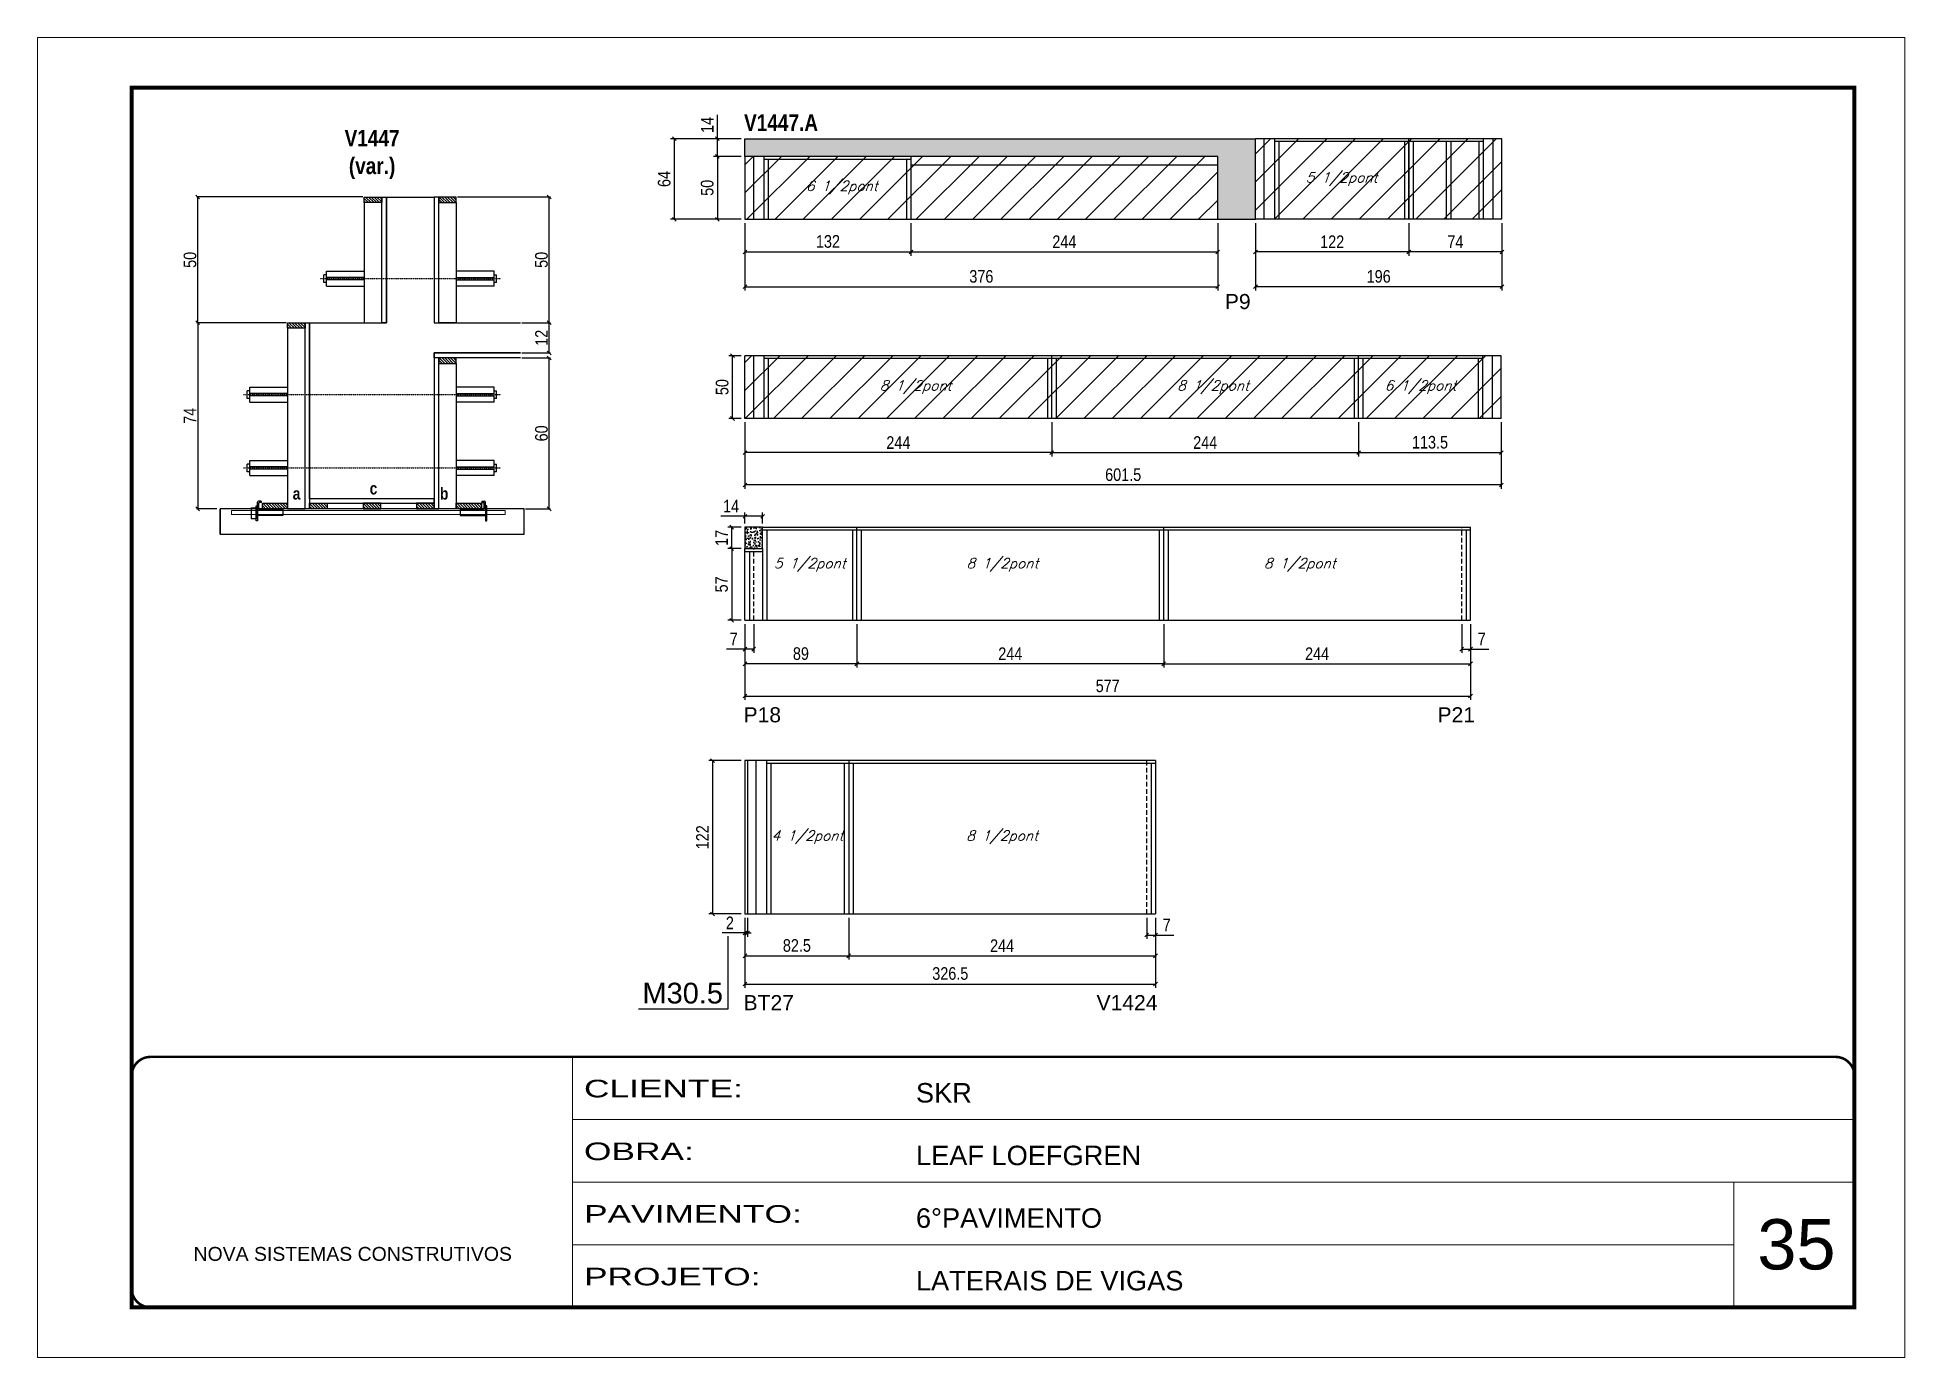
# Model space of a CAD drawing. Extents: x 3309 to 9563, y -2522 to 14608.
# Drawn here: x 6506 to 7991, y 4369 to 5419 of the extents above; entities that cross this region are included whole.
import ezdxf

# ---------------------------------------------------------------- set-up
doc = ezdxf.new("R2010")
doc.units = 0
for name, pattern in [('CONTINUO', [0]), ('DASHED', [0.75, 0.5, -0.25]), ('HIDDEN', [0.375, 0.25, -0.125])]:
    doc.linetypes.add(name, pattern=pattern)
for name, color, linetype in [('5', 5, 'Continuous'), ('barrote', 251, 'Continuous'), ('COTA', 241, 'Continuous'), ('detalhes', 4, 'Continuous'), ('NOMENCLATURA', 7, 'Continuous'), ('Painéis', 200, 'Continuous'), ('presilha', 1, 'Continuous'), ('SARR_2.2x10', 60, 'Continuous'), ('SARR_2.2x7', 40, 'Continuous'), ('SARR_3.5x7', 81, 'Continuous'), ('TENSOR', 3, 'Continuous'), ('texto', 7, 'Continuous')]:
    doc.layers.add(name, color=color, linetype=linetype)
for name, color, linetype, lineweight in [('CARIMBO', 255, 'Continuous', 9), ('CONCRETO', 251, 'Continuous', 25), ('Folhas', 255, 'Continuous', 9), ('Hachura', 251, 'Continuous', 9), ('SARRAFO DE PRESSAO', 251, 'DASHED', 9), ('SCO-___-LAJ', 2, 'Continuous', 0)]:
    doc.layers.add(name, color=color, linetype=linetype, lineweight=lineweight)
doc.styles.add('ARIAL', font='arial.ttf')
doc.styles.add('COTA TECNICA', font='techl___.ttf', dxfattribs={"height": 10})
doc.styles.add('COTA TECNICA 2X', font='techl___.ttf', dxfattribs={"height": 10})
doc.styles.add('Romans', font='romans.shx')
doc.styles.get("Standard").update_dxf_attribs({"font": 'arial.ttf'})
doc.styles.add('TECNICA', font='techb___.ttf', dxfattribs={"height": 10})
doc.styles.add('Tecnologia', font='')
doc.styles.get('Tecnologia').set_extended_font_data('Forgotten Futurist')
doc.dimstyles.new('PAINEL', dxfattribs={"dimtxt": 10, "dimasz": 3, "dimexe": 3, "dimexo": 3, "dimgap": 3, "dimtad": 1, "dimdec": 1, "dimzin": 12, "dimdsep": 46, "dimtxsty": 'COTA TECNICA', "dimblk1": 'OBLIQUE', "dimblk2": 'OBLIQUE', "dimsah": 1, "dimcen": 0.9, "dimclrd": 4, "dimclre": 4, "dimclrt": 240, "dimadec": 1, "dimazin": 3, "dimtfac": 1, "dimtdec": 1, "dimtmove": 0, "dimatfit": 3, "dimfxl": 1, "dimtolj": 1, "dimtzin": 12, "dimarcsym": 0})
doc.dimstyles.new('SECAO', dxfattribs={"dimscale": 0.333333, "dimtxt": 5, "dimasz": 9, "dimexe": 3, "dimexo": 3, "dimgap": 3, "dimtad": 1, "dimdec": 1, "dimlfac": 0.5, "dimzin": 12, "dimdsep": 46, "dimtxsty": 'COTA TECNICA 2X', "dimblk1": 'OBLIQUE', "dimblk2": 'OBLIQUE', "dimsah": 1, "dimcen": 0.9, "dimclrd": 4, "dimclre": 4, "dimclrt": 240, "dimadec": 1, "dimazin": 3, "dimtfac": 1, "dimtdec": 1, "dimtmove": 0, "dimatfit": 3, "dimfxl": 1, "dimtolj": 1, "dimtzin": 12, "dimarcsym": 0})
pattern_1 = [(135, (39958.4726, -118467.8852), (-1.122532015, -1.122532015), [])]
pattern_2 = [(135, (39953.8726, -118224.2852), (-1.122532015, -1.122532015), [])]

msp = doc.modelspace()

# ---------------------------------------------------------------- texts
at = {"layer": '5', "linetype": 'Continuous'}
for s, rotation, p in [('P9', 0.00004, (7450.75, 5203.15)), ('P18', 359.99996, (7067.99, 4874.52)), ('P21', 359.99996, (7619.86, 4874.52)), ('BT27', 359.99996, (7067.99, 4645.6, 0)), ('V1424', 359.99996, (7348.72, 4645.6, 0))]:
    msp.add_text(s, height=12, rotation=rotation, dxfattribs=at).set_placement(p)
at = {"layer": 'CARIMBO', "style": 'ARIAL'}
msp.add_text('35', height=40, dxfattribs=at).set_placement((7874.23, 4439.4))
at = {"layer": 'detalhes', "style": 'TECNICA'}
for s, p in [('a', (6709.46, 5051.65)), ('c', (6770.64, 5055.76)), ('b', (6826.53, 5051.65))]:
    msp.add_text(s, height=9.6, dxfattribs=at).set_placement(p)
at = {"layer": 'NOMENCLATURA', "style": 'TECNICA'}
msp.add_text('V1447.A', height=13.2, dxfattribs=at).set_placement((7068.39, 5344.79))
at = {"layer": 'NOMENCLATURA', "linetype": 'Continuous'}
msp.add_text('M30.5', height=16.5, dxfattribs=at).set_placement((6987.59, 4650.91))
at = {"layer": 'NOMENCLATURA', "insert": (6772.59, 5345.68), "char_height": 13.2, "attachment_point": 2, "style": 'TECNICA'}
msp.add_mtext_dynamic_manual_height_columns('V1447\\P(var.)', width=300.2766, gutter_width=1, heights=[0], dxfattribs=at)
at = {"layer": 'texto', "color": 2, "char_height": 8, "attachment_point": 5, "style": 'Romans'}
for s, insert in [('{\\Q19;\\C256;6 1/2pont}', (7146.11, 5299.76)), ('{\\Q19;\\C256;5 1/2pont}', (7543.61, 5306.55)), ('{\\Q19;\\C256;8 1/2pont}', (7204.86, 5141.09)), ('{\\Q19;\\C256;8 1/2pont}', (7441.36, 5141.09)), ('{\\Q19;\\C256;6 1/2pont}', (7606.36, 5141.09)), ('{\\Q19;\\C256;5 1/2pont}', (7120.61, 4999.7)), ('{\\Q19;\\C256;8 1/2pont}', (7273.86, 4999.7)), ('{\\Q19;\\C256;8 1/2pont}', (7510.36, 4999.7)), ('{\\Q19;\\C256;4 1/2pont}', (7118.86, 4783.1, 0)), ('{\\Q19;\\C256;8 1/2pont}', (7273.61, 4783.1, 0))]:
    msp.add_mtext(s, dxfattribs=dict(at, insert=insert))

# ---------------------------------------------------------------- blocks, each defined once
blk = doc.blocks.new('9999999999')
at = {"color": 30, "linetype": 'CONTINUO'}
for p, q in [((98564.6, 34230.2), (98564.6, 34429.4)), ((98564.6, 34379.6), (99584, 34379.6)), ((98564.6, 34329.8), (99488, 34329.8)), ((99584, 34329.8), (99488, 34329.8)), ((99488, 34329.8), (99488, 34230.2)), ((98564.6, 34280), (99488, 34280))]:
    blk.add_line(p, q, dxfattribs=at)
at = {"color": 30, "linetype": 'CONTINUO', "const_width": 2}
blk.add_lwpolyline([(99584, 34230.2), (99584, 34414.4, 0.414214), (99569, 34429.4), (98229, 34429.4, 0.414214), (98214, 34414.4), (98214, 34245.2, 0.414214), (98229, 34230.2), (99584, 34230.2)], format="xyb", dxfattribs=at)
at = {"layer": 'Folhas'}
blk.add_lwpolyline([(98139, 34190.2), (99624, 34190.2), (99624, 35240.2), (98139, 35240.2)], close=True, dxfattribs=at)
at = {"layer": 'Folhas', "color": 30, "const_width": 3}
blk.add_lwpolyline([(98214, 34230.2), (99584, 34230.2), (99584, 35200.2), (98214, 35200.2)], close=True, dxfattribs=at)
at = {"color": 7, "linetype": 'Continuous', "ltscale": 5, "style": 'ARIAL'}
for s, height, p in [('SKR', 15.48, (98837.7, 34393.1)), ('LEAF LOEFGREN', 15.483, (98837.7, 34343.3)), ('6°PAVIMENTO', 15.483, (98837.7, 34293.5)), ('NOVA SISTEMAS CONSTRUTIVOS', 11.059, (98263.2, 34267.2)), ('LATERAIS DE VIGAS', 15.483, (98837.7, 34243.7))]:
    blk.add_text(s, height=height, dxfattribs=at).set_placement(p)
at = {"layer": 'Folhas', "color": 7, "style": 'Tecnologia', "width": 1.5}
for s, p in [('CLIENTE:', (98573.7, 34397.2)), ('OBRA:', (98573.7, 34347.3)), ('PAVIMENTO:', (98573.7, 34297.5)), ('PROJETO:', (98573.7, 34247.7))]:
    blk.add_text(s, height=14, dxfattribs=at).set_placement(p)
blk = doc.blocks.new('PRESILHA METÁLICA 1')
at = {"layer": 'presilha'}
for p, q in [((0, 13), (6, 13)), ((0, 13), (0, 0)), ((6, 0), (0, 0)), ((6, 15.5), (7.5, 15.5)), ((6, -2.5), (6, 15.5)), ((6, 13), (6, 0)), ((7.5, 10.6), (7.5, 19.9)), ((7.5, 15.5), (7.5, -2.5)), ((37.5, 4.1), (7.5, 4.1)), ((12, 21), (8.6, 21)), ((9, 11.6), (9, 18.9)), ((12, 19.5), (9.6, 19.5)), ((37.5, 11), (9.6, 11)), ((12, 21), (12, 19.5)), ((37.5, 11), (37.5, 4.1)), ((7.5, -2.5), (6, -2.5))]:
    blk.add_line(p, q, dxfattribs=at)
for centre, radius, start, end in [((8.6, 19.9), 1.14, 90, 180), ((9.6, 18.9), 0.57, 90, 180), ((9.6, 11.6), 0.57, 180, 270)]:
    blk.add_arc(centre, radius, start, end, dxfattribs=at)
blk = doc.blocks.new('_Oblique')
at = {"color": 0, "linetype": 'ByBlock', "lineweight": -2}
blk.add_line((-0.5, -0.5), (0.5, 0.5), dxfattribs=at)
blk = doc.blocks.new('*D2701')
at = {"layer": 'COTA', "color": 4, "lineweight": -2, "transparency": 16777216}
for p, q in [((6704.3, 5192.3), (6632.9, 5192.3)), ((6633.9, 5192.3), (6633.9, 5044.3)), ((6649.1, 5044.3), (6632.9, 5044.3))]:
    blk.add_line(p, q, dxfattribs=at)
at = {"layer": 'Defpoints', "color": 0, "transparency": 16777216}
for p in [(6705.3, 5192.3), (6633.9, 5044.3), (6650.1, 5044.3)]:
    blk.add_point(p, dxfattribs=at)
at = {"layer": 'COTA', "color": 4, "lineweight": -2, "transparency": 16777216, "xscale": 3, "yscale": 3, "zscale": 3}
for p, rotation in [((6633.9, 5192.3), 90), ((6633.9, 5044.3), 270)]:
    blk.add_blockref('_Oblique', p, dxfattribs=dict(at, rotation=rotation))
at = {"layer": 'COTA', "color": 240, "transparency": 16777216, "insert": (6627.8, 5118.3), "char_height": 10, "attachment_point": 5, "rotation": 90, "style": 'COTA TECNICA 2X'}
blk.add_mtext('\\A1;74', dxfattribs=at)
blk = doc.blocks.new('*D2702')
at = {"layer": 'COTA', "color": 4, "lineweight": -2, "transparency": 16777216}
for p, q in [((6765.3, 5292.3), (6632.9, 5292.3)), ((6633.9, 5192.3), (6633.9, 5292.3)), ((6704.3, 5192.3), (6632.9, 5192.3))]:
    blk.add_line(p, q, dxfattribs=at)
at = {"layer": 'Defpoints', "color": 0, "transparency": 16777216}
for p in [(6633.9, 5292.3), (6766.3, 5292.3), (6705.3, 5192.3)]:
    blk.add_point(p, dxfattribs=at)
at = {"layer": 'COTA', "color": 4, "lineweight": -2, "transparency": 16777216, "xscale": 3, "yscale": 3, "zscale": 3}
for p, rotation in [((6633.9, 5292.3), 90), ((6633.9, 5192.3), 270)]:
    blk.add_blockref('_Oblique', p, dxfattribs=dict(at, rotation=rotation))
at = {"layer": 'COTA', "color": 240, "transparency": 16777216, "insert": (6627.8, 5242.3), "char_height": 10, "attachment_point": 5, "rotation": 90, "style": 'COTA TECNICA 2X'}
blk.add_mtext('\\A1;50', dxfattribs=at)
blk = doc.blocks.new('PRESILHA METÁLICA 2')
at = {"layer": 'presilha'}
for p, q in [((-5.2, 23.5), (-5.2, 22)), ((-5.2, 23.5), (-1.9, 23.5)), ((-0.8, 14.6), (-0.8, 22.4)), ((-30.8, 13.5), (-30.8, 6.6)), ((-30.8, 13.5), (-2.8, 13.5)), ((-30.8, 6.6), (-0.8, 6.6)), ((-5.2, 22), (-2.8, 22)), ((-2.2, 14.1), (-2.2, 21.4)), ((0.8, 18), (-0.8, 18)), ((-0.8, 18), (-0.8, 0)), ((-0.8, 0), (0.8, 0)), ((0.8, 0), (0.8, 18))]:
    blk.add_line(p, q, dxfattribs=at)
for centre, radius, start, end in [((-1.9, 22.4), 1.14, 0, 90), ((-2.8, 21.4), 0.57, 0, 90), ((-2.8, 14.1), 0.57, 270, 0)]:
    blk.add_arc(centre, radius, start, end, dxfattribs=at)
blk = doc.blocks.new('*D2703')
at = {"layer": 'COTA', "color": 4, "lineweight": -2, "transparency": 16777216}
for p, q in [((6891.6, 5164.3), (6914.4, 5164.3)), ((6913.4, 5044.3), (6913.4, 5164.3)), ((6894.5, 5044.3), (6914.4, 5044.3))]:
    blk.add_line(p, q, dxfattribs=at)
at = {"layer": 'Defpoints', "color": 0, "transparency": 16777216}
for p in [(6890.6, 5164.3), (6913.4, 5164.3), (6893.5, 5044.3)]:
    blk.add_point(p, dxfattribs=at)
at = {"layer": 'COTA', "color": 4, "lineweight": -2, "transparency": 16777216, "xscale": 3, "yscale": 3, "zscale": 3}
for p, rotation in [((6913.4, 5164.3), 90), ((6913.4, 5044.3), 270)]:
    blk.add_blockref('_Oblique', p, dxfattribs=dict(at, rotation=rotation))
at = {"layer": 'COTA', "color": 240, "transparency": 16777216, "insert": (6907.3, 5104.3), "char_height": 10, "attachment_point": 5, "rotation": 90, "style": 'COTA TECNICA 2X'}
blk.add_mtext('\\A1;60', dxfattribs=at)
blk = doc.blocks.new('*D2704')
at = {"layer": 'COTA', "color": 4, "lineweight": -2, "transparency": 16777216}
for p, q in [((6891.6, 5192.3), (6914.4, 5192.3)), ((6913.4, 5168.3), (6913.4, 5192.3)), ((6891.6, 5168.3), (6914.4, 5168.3))]:
    blk.add_line(p, q, dxfattribs=at)
at = {"layer": 'Defpoints', "color": 0, "transparency": 16777216}
for p in [(6890.6, 5192.3), (6913.4, 5192.3), (6890.6, 5168.3)]:
    blk.add_point(p, dxfattribs=at)
at = {"layer": 'COTA', "color": 4, "lineweight": -2, "transparency": 16777216, "xscale": 3, "yscale": 3, "zscale": 3}
for p, rotation in [((6913.4, 5192.3), 90), ((6913.4, 5168.3), 270)]:
    blk.add_blockref('_Oblique', p, dxfattribs=dict(at, rotation=rotation))
at = {"layer": 'COTA', "color": 240, "transparency": 16777216, "insert": (6907.3, 5180.3), "char_height": 10, "attachment_point": 5, "rotation": 90, "style": 'COTA TECNICA 2X'}
blk.add_mtext('\\A1;12', dxfattribs=at)
blk = doc.blocks.new('*D2705')
at = {"layer": 'COTA', "color": 4, "lineweight": -2, "transparency": 16777216}
for p, q in [((6840.5, 5292.3), (6914.4, 5292.3)), ((6913.4, 5192.3), (6913.4, 5292.3)), ((6891.6, 5192.3), (6914.4, 5192.3))]:
    blk.add_line(p, q, dxfattribs=at)
at = {"layer": 'Defpoints', "color": 0, "transparency": 16777216}
for p in [(6839.5, 5292.3), (6913.4, 5292.3), (6890.6, 5192.3)]:
    blk.add_point(p, dxfattribs=at)
at = {"layer": 'COTA', "color": 4, "lineweight": -2, "transparency": 16777216, "xscale": 3, "yscale": 3, "zscale": 3}
for p, rotation in [((6913.4, 5292.3), 90), ((6913.4, 5192.3), 270)]:
    blk.add_blockref('_Oblique', p, dxfattribs=dict(at, rotation=rotation))
at = {"layer": 'COTA', "color": 240, "transparency": 16777216, "insert": (6907.3, 5242.3), "char_height": 10, "attachment_point": 5, "rotation": 90, "style": 'COTA TECNICA 2X'}
blk.add_mtext('\\A1;50', dxfattribs=at)
blk = doc.blocks.new('*D2707')
at = {"layer": 'COTA', "color": 4, "lineweight": -2, "transparency": 16777216}
for p, q in [((7069.1, 5271.6), (7069.1, 5217.9)), ((7445.1, 5271.6), (7445.1, 5217.9)), ((7069.1, 5220.9), (7445.1, 5220.9))]:
    blk.add_line(p, q, dxfattribs=at)
at = {"layer": 'Defpoints', "color": 0, "transparency": 16777216}
for p in [(7069.1, 5274.6), (7445.1, 5274.6), (7445.1, 5220.9)]:
    blk.add_point(p, dxfattribs=at)
at = {"layer": 'COTA', "color": 4, "lineweight": -2, "transparency": 16777216, "xscale": 3, "yscale": 3, "zscale": 3, "rotation": 180}
blk.add_blockref('_Oblique', (7069.1, 5220.9), dxfattribs=at)
at = {"layer": 'COTA', "color": 4, "lineweight": -2, "transparency": 16777216, "xscale": 3, "yscale": 3, "zscale": 3}
blk.add_blockref('_Oblique', (7445.1, 5220.9), dxfattribs=at)
at = {"layer": 'COTA', "color": 240, "transparency": 16777216, "insert": (7257.1, 5229.1), "char_height": 10, "attachment_point": 5, "style": 'COTA TECNICA'}
blk.add_mtext('\\A1;376', dxfattribs=at)
blk = doc.blocks.new('*D2708')
at = {"layer": 'COTA', "color": 4, "lineweight": -2, "transparency": 16777216}
for p, q in [((7069.1, 5271.6), (7069.1, 5245.6)), ((7201.1, 5271.6), (7201.1, 5245.6)), ((7069.1, 5248.6), (7201.1, 5248.6))]:
    blk.add_line(p, q, dxfattribs=at)
at = {"layer": 'Defpoints', "color": 0, "transparency": 16777216}
for p in [(7069.1, 5274.6), (7201.1, 5274.6), (7201.1, 5248.6)]:
    blk.add_point(p, dxfattribs=at)
at = {"layer": 'COTA', "color": 4, "lineweight": -2, "transparency": 16777216, "xscale": 3, "yscale": 3, "zscale": 3, "rotation": 180}
blk.add_blockref('_Oblique', (7069.1, 5248.6), dxfattribs=at)
at = {"layer": 'COTA', "color": 4, "lineweight": -2, "transparency": 16777216, "xscale": 3, "yscale": 3, "zscale": 3}
blk.add_blockref('_Oblique', (7201.1, 5248.6), dxfattribs=at)
at = {"layer": 'COTA', "color": 240, "transparency": 16777216, "insert": (7135.1, 5256.9), "char_height": 10, "attachment_point": 5, "style": 'COTA TECNICA'}
blk.add_mtext('\\A1;132', dxfattribs=at)
blk = doc.blocks.new('*D2706')
at = {"layer": 'COTA', "color": 4, "lineweight": -2, "transparency": 16777216}
for p, q in [((7201.1, 5271.6), (7201.1, 5245.6)), ((7445.1, 5271.6), (7445.1, 5245.6)), ((7201.1, 5248.6), (7445.1, 5248.6))]:
    blk.add_line(p, q, dxfattribs=at)
at = {"layer": 'Defpoints', "color": 0, "transparency": 16777216}
for p in [(7201.1, 5274.6), (7445.1, 5274.6), (7445.1, 5248.6)]:
    blk.add_point(p, dxfattribs=at)
at = {"layer": 'COTA', "color": 4, "lineweight": -2, "transparency": 16777216, "xscale": 3, "yscale": 3, "zscale": 3, "rotation": 180}
blk.add_blockref('_Oblique', (7201.1, 5248.6), dxfattribs=at)
at = {"layer": 'COTA', "color": 4, "lineweight": -2, "transparency": 16777216, "xscale": 3, "yscale": 3, "zscale": 3}
blk.add_blockref('_Oblique', (7445.1, 5248.6), dxfattribs=at)
at = {"layer": 'COTA', "color": 240, "transparency": 16777216, "insert": (7323.1, 5256.7), "char_height": 10, "attachment_point": 5, "style": 'COTA TECNICA'}
blk.add_mtext('\\A1;244', dxfattribs=at)
blk = doc.blocks.new('*D2712')
at = {"layer": 'COTA', "color": 4, "lineweight": -2, "transparency": 16777216}
for p, q in [((7066.1, 5324.6), (7044.2, 5324.6)), ((7047.2, 5324.6), (7047.2, 5274.6)), ((7066.1, 5274.6), (7044.2, 5274.6))]:
    blk.add_line(p, q, dxfattribs=at)
at = {"layer": 'Defpoints', "color": 0, "transparency": 16777216}
for p in [(7069.1, 5324.6), (7047.2, 5274.6), (7069.1, 5274.6)]:
    blk.add_point(p, dxfattribs=at)
at = {"layer": 'COTA', "color": 4, "lineweight": -2, "transparency": 16777216, "xscale": 3, "yscale": 3, "zscale": 3}
for p, rotation in [((7047.2, 5324.6), 90), ((7047.2, 5274.6), 270)]:
    blk.add_blockref('_Oblique', p, dxfattribs=dict(at, rotation=rotation))
at = {"layer": 'COTA', "color": 240, "transparency": 16777216, "insert": (7039.1, 5299.6), "char_height": 10, "attachment_point": 5, "rotation": 90, "style": 'COTA TECNICA'}
blk.add_mtext('\\A1;50', dxfattribs=at)
blk = doc.blocks.new('*D2713')
at = {"layer": 'COTA', "color": 4, "lineweight": -2, "transparency": 16777216}
for p, q in [((7047.2, 5338.6), (7047.2, 5357.7)), ((7066.1, 5338.6), (7044.2, 5338.6)), ((7047.2, 5324.6), (7047.2, 5338.6)), ((7066.1, 5324.6), (7044.2, 5324.6))]:
    blk.add_line(p, q, dxfattribs=at)
at = {"layer": 'Defpoints', "color": 0, "transparency": 16777216}
for p in [(7047.2, 5338.6), (7069.1, 5338.6), (7069.1, 5324.6)]:
    blk.add_point(p, dxfattribs=at)
at = {"layer": 'COTA', "color": 4, "lineweight": -2, "transparency": 16777216, "xscale": 3, "yscale": 3, "zscale": 3}
for p, rotation in [((7047.2, 5338.6), 90), ((7047.2, 5324.6), 270)]:
    blk.add_blockref('_Oblique', p, dxfattribs=dict(at, rotation=rotation))
at = {"layer": 'COTA', "color": 240, "transparency": 16777216, "insert": (7039.1, 5349.6), "char_height": 10, "attachment_point": 5, "rotation": 90, "style": 'COTA TECNICA'}
blk.add_mtext('\\A1;14', dxfattribs=at)
blk = doc.blocks.new('*D2714')
at = {"layer": 'COTA', "color": 4, "lineweight": -2, "transparency": 16777216}
for p, q in [((7066.1, 5338.6), (7010, 5338.6)), ((7013, 5274.6), (7013, 5338.6)), ((7066.1, 5274.6), (7010, 5274.6))]:
    blk.add_line(p, q, dxfattribs=at)
at = {"layer": 'Defpoints', "color": 0, "transparency": 16777216}
for p in [(7013, 5338.6), (7069.1, 5338.6), (7069.1, 5274.6)]:
    blk.add_point(p, dxfattribs=at)
at = {"layer": 'COTA', "color": 4, "lineweight": -2, "transparency": 16777216, "xscale": 3, "yscale": 3, "zscale": 3}
for p, rotation in [((7013, 5338.6), 90), ((7013, 5274.6), 270)]:
    blk.add_blockref('_Oblique', p, dxfattribs=dict(at, rotation=rotation))
at = {"layer": 'COTA', "color": 240, "transparency": 16777216, "insert": (7004.9, 5306.6), "char_height": 10, "attachment_point": 5, "rotation": 90, "style": 'COTA TECNICA'}
blk.add_mtext('\\A1;64', dxfattribs=at)
blk = doc.blocks.new('*D2715')
at = {"layer": 'COTA', "color": 4, "linetype": 'ByBlock', "lineweight": -2, "transparency": 16777216}
for p, q in [((7597.1, 5271.6), (7597.1, 5245.6)), ((7671.1, 5271.6), (7671.1, 5245.6)), ((7671.1, 5248.6), (7597.1, 5248.6))]:
    blk.add_line(p, q, dxfattribs=at)
at = {"layer": 'Defpoints', "color": 0, "linetype": 'ByBlock', "transparency": 16777216}
for p in [(7597.1, 5274.6), (7671.1, 5274.6), (7597.1, 5248.6)]:
    blk.add_point(p, dxfattribs=at)
at = {"layer": 'COTA', "color": 4, "linetype": 'ByBlock', "lineweight": -2, "transparency": 16777216, "xscale": 3, "yscale": 3, "zscale": 3, "rotation": 180}
blk.add_blockref('_Oblique', (7597.1, 5248.6), dxfattribs=at)
at = {"layer": 'COTA', "color": 4, "linetype": 'ByBlock', "lineweight": -2, "transparency": 16777216, "xscale": 3, "yscale": 3, "zscale": 3}
blk.add_blockref('_Oblique', (7671.1, 5248.6), dxfattribs=at)
at = {"layer": 'COTA', "color": 240, "linetype": 'ByBlock', "transparency": 16777216, "insert": (7634.1, 5256.7), "char_height": 10, "attachment_point": 5, "style": 'COTA TECNICA'}
blk.add_mtext('\\A1;74', dxfattribs=at)
blk = doc.blocks.new('*D2716')
at = {"layer": 'COTA', "color": 4, "linetype": 'ByBlock', "lineweight": -2, "transparency": 16777216}
for p, q in [((7475.1, 5271.6), (7475.1, 5245.6)), ((7597.1, 5271.6), (7597.1, 5245.6)), ((7597.1, 5248.6), (7475.1, 5248.6))]:
    blk.add_line(p, q, dxfattribs=at)
at = {"layer": 'Defpoints', "color": 0, "linetype": 'ByBlock', "transparency": 16777216}
for p in [(7475.1, 5274.6), (7597.1, 5274.6), (7475.1, 5248.6)]:
    blk.add_point(p, dxfattribs=at)
at = {"layer": 'COTA', "color": 4, "linetype": 'ByBlock', "lineweight": -2, "transparency": 16777216, "xscale": 3, "yscale": 3, "zscale": 3, "rotation": 180}
blk.add_blockref('_Oblique', (7475.1, 5248.6), dxfattribs=at)
at = {"layer": 'COTA', "color": 4, "linetype": 'ByBlock', "lineweight": -2, "transparency": 16777216, "xscale": 3, "yscale": 3, "zscale": 3}
blk.add_blockref('_Oblique', (7597.1, 5248.6), dxfattribs=at)
at = {"layer": 'COTA', "color": 240, "linetype": 'ByBlock', "transparency": 16777216, "insert": (7536.1, 5256.7), "char_height": 10, "attachment_point": 5, "style": 'COTA TECNICA'}
blk.add_mtext('\\A1;122', dxfattribs=at)
blk = doc.blocks.new('*D2717')
at = {"layer": 'COTA', "color": 4, "linetype": 'ByBlock', "lineweight": -2, "transparency": 16777216}
for p, q in [((7475.1, 5271.6), (7475.1, 5217.9)), ((7671.1, 5271.6), (7671.1, 5217.9)), ((7671.1, 5220.9), (7475.1, 5220.9))]:
    blk.add_line(p, q, dxfattribs=at)
at = {"layer": 'Defpoints', "color": 0, "linetype": 'ByBlock', "transparency": 16777216}
for p in [(7475.1, 5274.6), (7671.1, 5274.6), (7475.1, 5220.9)]:
    blk.add_point(p, dxfattribs=at)
at = {"layer": 'COTA', "color": 4, "linetype": 'ByBlock', "lineweight": -2, "transparency": 16777216, "xscale": 3, "yscale": 3, "zscale": 3, "rotation": 180}
blk.add_blockref('_Oblique', (7475.1, 5220.9), dxfattribs=at)
at = {"layer": 'COTA', "color": 4, "linetype": 'ByBlock', "lineweight": -2, "transparency": 16777216, "xscale": 3, "yscale": 3, "zscale": 3}
blk.add_blockref('_Oblique', (7671.1, 5220.9), dxfattribs=at)
at = {"layer": 'COTA', "color": 240, "linetype": 'ByBlock', "transparency": 16777216, "insert": (7573.1, 5229.1), "char_height": 10, "attachment_point": 5, "style": 'COTA TECNICA'}
blk.add_mtext('\\A1;196', dxfattribs=at)
blk = doc.blocks.new('*D2718')
at = {"layer": 'COTA', "color": 4, "linetype": 'ByBlock', "lineweight": -2, "transparency": 16777216}
for p, q in [((7402.1, 4952.7), (7402.1, 4918)), ((7646.1, 4952.7), (7646.1, 4918)), ((7402.1, 4921), (7646.1, 4921))]:
    blk.add_line(p, q, dxfattribs=at)
at = {"layer": 'Defpoints', "color": 0, "linetype": 'ByBlock', "transparency": 16777216}
for p in [(7402.1, 4955.7), (7646.1, 4955.7), (7646.1, 4921)]:
    blk.add_point(p, dxfattribs=at)
at = {"layer": 'COTA', "color": 4, "linetype": 'ByBlock', "lineweight": -2, "transparency": 16777216, "xscale": 3, "yscale": 3, "zscale": 3, "rotation": 180}
blk.add_blockref('_Oblique', (7402.1, 4921), dxfattribs=at)
at = {"layer": 'COTA', "color": 4, "linetype": 'ByBlock', "lineweight": -2, "transparency": 16777216, "xscale": 3, "yscale": 3, "zscale": 3}
blk.add_blockref('_Oblique', (7646.1, 4921), dxfattribs=at)
at = {"layer": 'COTA', "color": 240, "linetype": 'ByBlock', "transparency": 16777216, "insert": (7524.1, 4929.1), "char_height": 10, "attachment_point": 5, "style": 'COTA TECNICA'}
blk.add_mtext('\\A1;244', dxfattribs=at)
blk = doc.blocks.new('*D2719')
at = {"layer": 'COTA', "color": 4, "lineweight": -2, "transparency": 16777216}
for p, q in [((7158.1, 4952.7), (7158.1, 4918)), ((7402.1, 4952.7), (7402.1, 4918)), ((7402.1, 4921), (7158.1, 4921))]:
    blk.add_line(p, q, dxfattribs=at)
at = {"layer": 'Defpoints', "color": 0, "transparency": 16777216}
for p in [(7158.1, 4955.7, 0), (7402.1, 4955.7, 0), (7158.1, 4921)]:
    blk.add_point(p, dxfattribs=at)
at = {"layer": 'COTA', "color": 4, "lineweight": -2, "transparency": 16777216, "xscale": 3, "yscale": 3, "zscale": 3, "rotation": 180}
blk.add_blockref('_Oblique', (7158.1, 4921), dxfattribs=at)
at = {"layer": 'COTA', "color": 4, "lineweight": -2, "transparency": 16777216, "xscale": 3, "yscale": 3, "zscale": 3}
blk.add_blockref('_Oblique', (7402.1, 4921), dxfattribs=at)
at = {"layer": 'COTA', "color": 240, "transparency": 16777216, "insert": (7280.1, 4929.1), "char_height": 10, "attachment_point": 5, "style": 'COTA TECNICA'}
blk.add_mtext('\\A1;244', dxfattribs=at)
blk = doc.blocks.new('*D2720')
at = {"layer": 'COTA', "color": 4, "lineweight": -2, "transparency": 16777216}
for p, q in [((7069.1, 4952.7), (7069.1, 4918)), ((7158.1, 4952.7), (7158.1, 4918)), ((7158.1, 4921), (7069.1, 4921))]:
    blk.add_line(p, q, dxfattribs=at)
at = {"layer": 'Defpoints', "color": 0, "transparency": 16777216}
for p in [(7069.1, 4955.7, 0), (7158.1, 4955.7, 0), (7069.1, 4921)]:
    blk.add_point(p, dxfattribs=at)
at = {"layer": 'COTA', "color": 4, "lineweight": -2, "transparency": 16777216, "xscale": 3, "yscale": 3, "zscale": 3, "rotation": 180}
blk.add_blockref('_Oblique', (7069.1, 4921), dxfattribs=at)
at = {"layer": 'COTA', "color": 4, "lineweight": -2, "transparency": 16777216, "xscale": 3, "yscale": 3, "zscale": 3}
blk.add_blockref('_Oblique', (7158.1, 4921), dxfattribs=at)
at = {"layer": 'COTA', "color": 240, "transparency": 16777216, "insert": (7113.6, 4929.1), "char_height": 10, "attachment_point": 5, "style": 'COTA TECNICA'}
blk.add_mtext('\\A1;89', dxfattribs=at)
blk = doc.blocks.new('*D2721')
at = {"layer": 'COTA', "color": 4, "lineweight": -2, "transparency": 16777216}
for p, q in [((7069.1, 4952.7), (7069.1, 4892.4)), ((7646.1, 4952.7), (7646.1, 4892.4)), ((7069.1, 4895.4), (7646.1, 4895.4))]:
    blk.add_line(p, q, dxfattribs=at)
at = {"layer": 'Defpoints', "color": 0, "transparency": 16777216}
for p in [(7069.1, 4955.7, 0), (7646.1, 4955.7, 0), (7646.1, 4895.4)]:
    blk.add_point(p, dxfattribs=at)
at = {"layer": 'COTA', "color": 4, "lineweight": -2, "transparency": 16777216, "xscale": 3, "yscale": 3, "zscale": 3, "rotation": 180}
blk.add_blockref('_Oblique', (7069.1, 4895.4), dxfattribs=at)
at = {"layer": 'COTA', "color": 4, "lineweight": -2, "transparency": 16777216, "xscale": 3, "yscale": 3, "zscale": 3}
blk.add_blockref('_Oblique', (7646.1, 4895.4), dxfattribs=at)
at = {"layer": 'COTA', "color": 240, "transparency": 16777216, "insert": (7357.6, 4903.5), "char_height": 10, "attachment_point": 5, "style": 'COTA TECNICA'}
blk.add_mtext('\\A1;577', dxfattribs=at)
blk = doc.blocks.new('*D2723')
at = {"layer": 'COTA', "color": 4, "lineweight": -2, "transparency": 16777216}
for p, q in [((7066.1, 5012.7), (7055.6, 5012.7)), ((7058.6, 5012.7), (7058.6, 4955.7)), ((7066.1, 4955.7), (7055.6, 4955.7))]:
    blk.add_line(p, q, dxfattribs=at)
at = {"layer": 'Defpoints', "color": 0, "transparency": 16777216}
for p in [(7069.1, 5012.7), (7058.6, 4955.7), (7069.1, 4955.7)]:
    blk.add_point(p, dxfattribs=at)
at = {"layer": 'COTA', "color": 4, "lineweight": -2, "transparency": 16777216, "xscale": 3, "yscale": 3, "zscale": 3}
for p, rotation in [((7058.6, 5012.7), 90), ((7058.6, 4955.7), 270)]:
    blk.add_blockref('_Oblique', p, dxfattribs=dict(at, rotation=rotation))
at = {"layer": 'COTA', "color": 240, "transparency": 16777216, "insert": (7050.5, 4984.2), "char_height": 10, "attachment_point": 5, "rotation": 90, "style": 'COTA TECNICA'}
blk.add_mtext('\\A1;57', dxfattribs=at)
blk = doc.blocks.new('*D2724')
at = {"layer": 'COTA', "color": 4, "lineweight": -2, "transparency": 16777216}
for p, q in [((7066.1, 5029.7), (7055.6, 5029.7)), ((7058.6, 5012.7), (7058.6, 5029.7)), ((7066.1, 5012.7), (7055.6, 5012.7))]:
    blk.add_line(p, q, dxfattribs=at)
at = {"layer": 'Defpoints', "color": 0, "transparency": 16777216}
for p in [(7058.6, 5029.7), (7069.1, 5029.7), (7069.1, 5012.7)]:
    blk.add_point(p, dxfattribs=at)
at = {"layer": 'COTA', "color": 4, "lineweight": -2, "transparency": 16777216, "xscale": 3, "yscale": 3, "zscale": 3}
for p, rotation in [((7058.6, 5029.7), 90), ((7058.6, 5012.7), 270)]:
    blk.add_blockref('_Oblique', p, dxfattribs=dict(at, rotation=rotation))
at = {"layer": 'COTA', "color": 240, "transparency": 16777216, "insert": (7050.5, 5021.2), "char_height": 10, "attachment_point": 5, "rotation": 90, "style": 'COTA TECNICA'}
blk.add_mtext('\\A1;17', dxfattribs=at)
blk = doc.blocks.new('*D2725')
at = {"layer": 'COTA', "color": 4, "lineweight": -2, "transparency": 16777216}
for p, q in [((7069.1, 5038.4), (7050, 5038.4)), ((7069.1, 5032.7), (7069.1, 5041.4)), ((7083.1, 5038.4), (7069.1, 5038.4)), ((7083.1, 5032.7), (7083.1, 5041.4))]:
    blk.add_line(p, q, dxfattribs=at)
at = {"layer": 'Defpoints', "color": 0, "transparency": 16777216}
for p in [(7069.1, 5038.4), (7069.1, 5029.7), (7083.1, 5029.7)]:
    blk.add_point(p, dxfattribs=at)
at = {"layer": 'COTA', "color": 4, "lineweight": -2, "transparency": 16777216, "xscale": 3, "yscale": 3, "zscale": 3, "rotation": 180}
blk.add_blockref('_Oblique', (7069.1, 5038.4), dxfattribs=at)
at = {"layer": 'COTA', "color": 4, "lineweight": -2, "transparency": 16777216, "xscale": 3, "yscale": 3, "zscale": 3}
blk.add_blockref('_Oblique', (7083.1, 5038.4), dxfattribs=at)
at = {"layer": 'COTA', "color": 240, "transparency": 16777216, "insert": (7058.1, 5046.5), "char_height": 10, "attachment_point": 5, "style": 'COTA TECNICA'}
blk.add_mtext('\\A1;14', dxfattribs=at)
blk = doc.blocks.new('*D2726')
at = {"layer": 'COTA', "color": 4, "lineweight": -2, "transparency": 16777216}
for p, q in [((7069.1, 4952.7), (7069.1, 4929.7)), ((7076.1, 4952.7), (7076.1, 4929.7)), ((7069.1, 4932.7), (7054.4, 4932.7)), ((7076.1, 4932.7), (7069.1, 4932.7))]:
    blk.add_line(p, q, dxfattribs=at)
at = {"layer": 'Defpoints', "color": 0, "transparency": 16777216}
for p in [(7069.1, 4955.7), (7076.1, 4955.7), (7069.1, 4932.7)]:
    blk.add_point(p, dxfattribs=at)
at = {"layer": 'COTA', "color": 4, "lineweight": -2, "transparency": 16777216, "xscale": 3, "yscale": 3, "zscale": 3, "rotation": 180}
blk.add_blockref('_Oblique', (7069.1, 4932.7), dxfattribs=at)
at = {"layer": 'COTA', "color": 4, "lineweight": -2, "transparency": 16777216, "xscale": 3, "yscale": 3, "zscale": 3}
blk.add_blockref('_Oblique', (7076.1, 4932.7), dxfattribs=at)
at = {"layer": 'COTA', "color": 240, "transparency": 16777216, "insert": (7060.2, 4940.8), "char_height": 10, "attachment_point": 5, "style": 'COTA TECNICA'}
blk.add_mtext('\\A1;7', dxfattribs=at)
blk = doc.blocks.new('*D2727')
at = {"layer": 'COTA', "color": 4, "linetype": 'ByBlock', "lineweight": -2, "transparency": 16777216}
for p, q in [((7069.1, 5113.1), (7069.1, 5086)), ((7313.1, 5113.1), (7313.1, 5086)), ((7313.1, 5089), (7069.1, 5089))]:
    blk.add_line(p, q, dxfattribs=at)
at = {"layer": 'Defpoints', "color": 0, "linetype": 'ByBlock', "transparency": 16777216}
for p in [(7069.1, 5116.1), (7313.1, 5116.1), (7069.1, 5089)]:
    blk.add_point(p, dxfattribs=at)
at = {"layer": 'COTA', "color": 4, "linetype": 'ByBlock', "lineweight": -2, "transparency": 16777216, "xscale": 3, "yscale": 3, "zscale": 3, "rotation": 180}
blk.add_blockref('_Oblique', (7069.1, 5089), dxfattribs=at)
at = {"layer": 'COTA', "color": 4, "linetype": 'ByBlock', "lineweight": -2, "transparency": 16777216, "xscale": 3, "yscale": 3, "zscale": 3}
blk.add_blockref('_Oblique', (7313.1, 5089), dxfattribs=at)
at = {"layer": 'COTA', "color": 240, "linetype": 'ByBlock', "transparency": 16777216, "insert": (7191.1, 5097), "char_height": 10, "attachment_point": 5, "style": 'COTA TECNICA'}
blk.add_mtext('\\A1;244', dxfattribs=at)
blk = doc.blocks.new('*D2728')
at = {"layer": 'COTA', "color": 4, "lineweight": -2, "transparency": 16777216}
for p, q in [((7313.1, 5113.1), (7313.1, 5086)), ((7557.1, 5113.1), (7557.1, 5086)), ((7313.1, 5089), (7557.1, 5089))]:
    blk.add_line(p, q, dxfattribs=at)
at = {"layer": 'Defpoints', "color": 0, "transparency": 16777216}
for p in [(7313.1, 5116.1, 0), (7557.1, 5116.1, 0), (7557.1, 5089)]:
    blk.add_point(p, dxfattribs=at)
at = {"layer": 'COTA', "color": 4, "lineweight": -2, "transparency": 16777216, "xscale": 3, "yscale": 3, "zscale": 3, "rotation": 180}
blk.add_blockref('_Oblique', (7313.1, 5089), dxfattribs=at)
at = {"layer": 'COTA', "color": 4, "lineweight": -2, "transparency": 16777216, "xscale": 3, "yscale": 3, "zscale": 3}
blk.add_blockref('_Oblique', (7557.1, 5089), dxfattribs=at)
at = {"layer": 'COTA', "color": 240, "transparency": 16777216, "insert": (7435.1, 5097), "char_height": 10, "attachment_point": 5, "style": 'COTA TECNICA'}
blk.add_mtext('\\A1;244', dxfattribs=at)
blk = doc.blocks.new('*D2729')
at = {"layer": 'COTA', "color": 4, "lineweight": -2, "transparency": 16777216}
for p, q in [((7557.1, 5113.1), (7557.1, 5086)), ((7670.6, 5113.1), (7670.6, 5086)), ((7557.1, 5089), (7670.6, 5089))]:
    blk.add_line(p, q, dxfattribs=at)
at = {"layer": 'Defpoints', "color": 0, "transparency": 16777216}
for p in [(7557.1, 5116.1, 0), (7670.6, 5116.1, 0), (7670.6, 5089)]:
    blk.add_point(p, dxfattribs=at)
at = {"layer": 'COTA', "color": 4, "lineweight": -2, "transparency": 16777216, "xscale": 3, "yscale": 3, "zscale": 3, "rotation": 180}
blk.add_blockref('_Oblique', (7557.1, 5089), dxfattribs=at)
at = {"layer": 'COTA', "color": 4, "lineweight": -2, "transparency": 16777216, "xscale": 3, "yscale": 3, "zscale": 3}
blk.add_blockref('_Oblique', (7670.6, 5089), dxfattribs=at)
at = {"layer": 'COTA', "color": 240, "transparency": 16777216, "insert": (7613.9, 5097.2), "char_height": 10, "attachment_point": 5, "style": 'COTA TECNICA'}
blk.add_mtext('\\A1;113.5', dxfattribs=at)
blk = doc.blocks.new('*D2730')
at = {"layer": 'COTA', "color": 4, "lineweight": -2, "transparency": 16777216}
for p, q in [((7069.1, 5113.1), (7069.1, 5060.3)), ((7670.6, 5113.1), (7670.6, 5060.3)), ((7670.6, 5063.3), (7069.1, 5063.3))]:
    blk.add_line(p, q, dxfattribs=at)
at = {"layer": 'Defpoints', "color": 0, "transparency": 16777216}
for p in [(7069.1, 5116.1, 0), (7670.6, 5116.1, 0), (7069.1, 5063.3)]:
    blk.add_point(p, dxfattribs=at)
at = {"layer": 'COTA', "color": 4, "lineweight": -2, "transparency": 16777216, "xscale": 3, "yscale": 3, "zscale": 3, "rotation": 180}
blk.add_blockref('_Oblique', (7069.1, 5063.3), dxfattribs=at)
at = {"layer": 'COTA', "color": 4, "lineweight": -2, "transparency": 16777216, "xscale": 3, "yscale": 3, "zscale": 3}
blk.add_blockref('_Oblique', (7670.6, 5063.3), dxfattribs=at)
at = {"layer": 'COTA', "color": 240, "transparency": 16777216, "insert": (7369.9, 5071.4), "char_height": 10, "attachment_point": 5, "style": 'COTA TECNICA'}
blk.add_mtext('\\A1;601.5', dxfattribs=at)
blk = doc.blocks.new('*D2731')
at = {"layer": 'COTA', "color": 4, "lineweight": -2, "transparency": 16777216}
for p, q in [((7066.1, 5166.1), (7056.2, 5166.1)), ((7059.2, 5116.1), (7059.2, 5166.1)), ((7066.1, 5116.1), (7056.2, 5116.1))]:
    blk.add_line(p, q, dxfattribs=at)
at = {"layer": 'Defpoints', "color": 0, "transparency": 16777216}
for p in [(7059.2, 5166.1), (7069.1, 5166.1), (7069.1, 5116.1)]:
    blk.add_point(p, dxfattribs=at)
at = {"layer": 'COTA', "color": 4, "lineweight": -2, "transparency": 16777216, "xscale": 3, "yscale": 3, "zscale": 3}
for p, rotation in [((7059.2, 5166.1), 90), ((7059.2, 5116.1), 270)]:
    blk.add_blockref('_Oblique', p, dxfattribs=dict(at, rotation=rotation))
at = {"layer": 'COTA', "color": 240, "transparency": 16777216, "insert": (7051, 5141.1), "char_height": 10, "attachment_point": 5, "rotation": 90, "style": 'COTA TECNICA'}
blk.add_mtext('\\A1;50', dxfattribs=at)
blk = doc.blocks.new('*D2734')
at = {"layer": 'COTA', "color": 4, "lineweight": -2, "transparency": 16777216}
for p, q in [((7388.6, 4719.1), (7388.6, 4702.3)), ((7395.6, 4719.1), (7395.6, 4702.3)), ((7388.6, 4705.3), (7395.6, 4705.3)), ((7395.6, 4705.3), (7410.3, 4705.3))]:
    blk.add_line(p, q, dxfattribs=at)
at = {"layer": 'Defpoints', "color": 0, "transparency": 16777216}
for p in [(7388.6, 4722.1), (7395.6, 4722.1), (7395.6, 4705.3)]:
    blk.add_point(p, dxfattribs=at)
at = {"layer": 'COTA', "color": 4, "lineweight": -2, "transparency": 16777216, "xscale": 3, "yscale": 3, "zscale": 3, "rotation": 180}
blk.add_blockref('_Oblique', (7388.6, 4705.3), dxfattribs=at)
at = {"layer": 'COTA', "color": 4, "lineweight": -2, "transparency": 16777216, "xscale": 3, "yscale": 3, "zscale": 3}
blk.add_blockref('_Oblique', (7395.6, 4705.3), dxfattribs=at)
at = {"layer": 'COTA', "color": 240, "transparency": 16777216, "insert": (7404.5, 4713.4), "char_height": 10, "attachment_point": 5, "style": 'COTA TECNICA'}
blk.add_mtext('\\A1;7', dxfattribs=at)
blk = doc.blocks.new('*D2735')
at = {"layer": 'COTA', "color": 4, "lineweight": -2, "transparency": 16777216}
for p, q in [((7069.1, 4719.1), (7069.1, 4663.4)), ((7395.6, 4719.1), (7395.6, 4663.4)), ((7069.1, 4666.4), (7395.6, 4666.4))]:
    blk.add_line(p, q, dxfattribs=at)
at = {"layer": 'Defpoints', "color": 0, "transparency": 16777216}
for p in [(7069.1, 4722.1, 0), (7395.6, 4722.1, 0), (7395.6, 4666.4)]:
    blk.add_point(p, dxfattribs=at)
at = {"layer": 'COTA', "color": 4, "lineweight": -2, "transparency": 16777216, "xscale": 3, "yscale": 3, "zscale": 3, "rotation": 180}
blk.add_blockref('_Oblique', (7069.1, 4666.4), dxfattribs=at)
at = {"layer": 'COTA', "color": 4, "lineweight": -2, "transparency": 16777216, "xscale": 3, "yscale": 3, "zscale": 3}
blk.add_blockref('_Oblique', (7395.6, 4666.4), dxfattribs=at)
at = {"layer": 'COTA', "color": 240, "transparency": 16777216, "insert": (7232.4, 4674.7), "char_height": 10, "attachment_point": 5, "style": 'COTA TECNICA'}
blk.add_mtext('\\A1;326.5', dxfattribs=at)
blk = doc.blocks.new('*D2736')
at = {"layer": 'COTA', "color": 4, "lineweight": -2, "transparency": 16777216}
for p, q in [((7069.1, 4719.1), (7069.1, 4685.8)), ((7151.6, 4719.1), (7151.6, 4685.8)), ((7069.1, 4688.8), (7151.6, 4688.8))]:
    blk.add_line(p, q, dxfattribs=at)
at = {"layer": 'Defpoints', "color": 0, "transparency": 16777216}
for p in [(7069.1, 4722.1, 0), (7151.6, 4722.1, 0), (7151.6, 4688.8)]:
    blk.add_point(p, dxfattribs=at)
at = {"layer": 'COTA', "color": 4, "lineweight": -2, "transparency": 16777216, "xscale": 3, "yscale": 3, "zscale": 3, "rotation": 180}
blk.add_blockref('_Oblique', (7069.1, 4688.8), dxfattribs=at)
at = {"layer": 'COTA', "color": 4, "lineweight": -2, "transparency": 16777216, "xscale": 3, "yscale": 3, "zscale": 3}
blk.add_blockref('_Oblique', (7151.6, 4688.8), dxfattribs=at)
at = {"layer": 'COTA', "color": 240, "transparency": 16777216, "insert": (7110.4, 4697), "char_height": 10, "attachment_point": 5, "style": 'COTA TECNICA'}
blk.add_mtext('\\A1;82.5', dxfattribs=at)
blk = doc.blocks.new('*D2737')
at = {"layer": 'COTA', "color": 4, "lineweight": -2, "transparency": 16777216}
for p, q in [((7151.6, 4719.1), (7151.6, 4685.8)), ((7395.6, 4719.1), (7395.6, 4685.8)), ((7151.6, 4688.8), (7395.6, 4688.8))]:
    blk.add_line(p, q, dxfattribs=at)
at = {"layer": 'Defpoints', "color": 0, "transparency": 16777216}
for p in [(7151.6, 4722.1, 0), (7395.6, 4722.1, 0), (7395.6, 4688.8)]:
    blk.add_point(p, dxfattribs=at)
at = {"layer": 'COTA', "color": 4, "lineweight": -2, "transparency": 16777216, "xscale": 3, "yscale": 3, "zscale": 3, "rotation": 180}
blk.add_blockref('_Oblique', (7151.6, 4688.8), dxfattribs=at)
at = {"layer": 'COTA', "color": 4, "lineweight": -2, "transparency": 16777216, "xscale": 3, "yscale": 3, "zscale": 3}
blk.add_blockref('_Oblique', (7395.6, 4688.8), dxfattribs=at)
at = {"layer": 'COTA', "color": 240, "transparency": 16777216, "insert": (7273.6, 4696.9), "char_height": 10, "attachment_point": 5, "style": 'COTA TECNICA'}
blk.add_mtext('\\A1;244', dxfattribs=at)
blk = doc.blocks.new('*D2738')
at = {"layer": 'COTA', "color": 4, "lineweight": -2, "transparency": 16777216}
for p, q in [((7069.1, 4719.1), (7069.1, 4704)), ((7071.1, 4719.1), (7071.1, 4704)), ((7069.1, 4707), (7051, 4707)), ((7071.1, 4707), (7069.1, 4707)), ((7071.1, 4707), (7074.1, 4707))]:
    blk.add_line(p, q, dxfattribs=at)
at = {"layer": 'Defpoints', "color": 0, "transparency": 16777216}
for p in [(7069.1, 4722.1, 0), (7071.1, 4722.1, 0), (7069.1, 4707)]:
    blk.add_point(p, dxfattribs=at)
at = {"layer": 'COTA', "color": 4, "lineweight": -2, "transparency": 16777216, "xscale": 3, "yscale": 3, "zscale": 3}
blk.add_blockref('_Oblique', (7069.1, 4707), dxfattribs=at)
at = {"layer": 'COTA', "color": 4, "lineweight": -2, "transparency": 16777216, "xscale": 3, "yscale": 3, "zscale": 3, "rotation": 180}
blk.add_blockref('_Oblique', (7071.1, 4707), dxfattribs=at)
at = {"layer": 'COTA', "color": 240, "transparency": 16777216, "insert": (7057.1, 4715), "char_height": 10, "attachment_point": 5, "style": 'COTA TECNICA'}
blk.add_mtext('\\A1;2', dxfattribs=at)
blk = doc.blocks.new('*D2848')
at = {"layer": 'COTA', "color": 4, "lineweight": -2, "transparency": 16777216}
for p, q in [((7066.1, 4844.1), (7040.3, 4844.1)), ((7043.3, 4844.1), (7043.3, 4722.1)), ((7066.1, 4722.1), (7040.3, 4722.1))]:
    blk.add_line(p, q, dxfattribs=at)
at = {"layer": 'Defpoints', "color": 0, "transparency": 16777216}
for p in [(7069.1, 4844.1, 0), (7043.3, 4722.1), (7069.1, 4722.1, 0)]:
    blk.add_point(p, dxfattribs=at)
at = {"layer": 'COTA', "color": 4, "lineweight": -2, "transparency": 16777216, "xscale": 3, "yscale": 3, "zscale": 3}
for p, rotation in [((7043.3, 4844.1), 90), ((7043.3, 4722.1), 270)]:
    blk.add_blockref('_Oblique', p, dxfattribs=dict(at, rotation=rotation))
at = {"layer": 'COTA', "color": 240, "transparency": 16777216, "insert": (7035.3, 4783.1), "char_height": 10, "attachment_point": 5, "rotation": 90, "style": 'COTA TECNICA'}
blk.add_mtext('\\A1;122', dxfattribs=at)
blk = doc.blocks.new('*D3016')
at = {"layer": 'COTA', "color": 4, "lineweight": -2, "transparency": 16777216}
for p, q in [((7639.1, 4952.7), (7639.1, 4929.7)), ((7646.1, 4952.7), (7646.1, 4929.7)), ((7639.1, 4932.7), (7646.1, 4932.7)), ((7646.1, 4932.7), (7660.8, 4932.7))]:
    blk.add_line(p, q, dxfattribs=at)
at = {"layer": 'Defpoints', "color": 0, "transparency": 16777216}
for p in [(7639.1, 4955.7), (7646.1, 4955.7), (7646.1, 4932.7)]:
    blk.add_point(p, dxfattribs=at)
at = {"layer": 'COTA', "color": 4, "lineweight": -2, "transparency": 16777216, "xscale": 3, "yscale": 3, "zscale": 3, "rotation": 180}
blk.add_blockref('_Oblique', (7639.1, 4932.7), dxfattribs=at)
at = {"layer": 'COTA', "color": 4, "lineweight": -2, "transparency": 16777216, "xscale": 3, "yscale": 3, "zscale": 3}
blk.add_blockref('_Oblique', (7646.1, 4932.7), dxfattribs=at)
at = {"layer": 'COTA', "color": 240, "transparency": 16777216, "insert": (7655, 4940.8), "char_height": 10, "attachment_point": 5, "style": 'COTA TECNICA'}
blk.add_mtext('\\A1;7', dxfattribs=at)

# ---------------------------------------------------------------- dimensions: what is measured, and where the dimension line sits
at = {"layer": 'COTA'}
for base, p1, p2, angle, dimstyle, picture, middle in [((7047.17, 5338.55), (7069.11, 5324.55), (7069.11, 5338.55), 90, 'PAINEL', '*D2713', (7039.1, 5349.61)), ((7013.04, 5338.55), (7069.11, 5274.55), (7069.11, 5338.55), 90, 'PAINEL', '*D2714', (7004.93, 5306.55)), ((7047.17, 5274.55), (7069.11, 5324.55), (7069.11, 5274.55), 90, 'PAINEL', '*D2712', (7039.06, 5299.55)), ((6633.89, 5292.28), (6705.33, 5192.28), (6766.33, 5292.28), 90, 'SECAO', '*D2702', (6627.78, 5242.28)), ((6913.36, 5292.28), (6890.63, 5192.28), (6839.53, 5292.28), 90, 'SECAO', '*D2705', (6907.25, 5242.28)), ((7445.11, 5220.93), (7069.11, 5274.55), (7445.11, 5274.55), 180, 'PAINEL', '*D2707', (7257.11, 5229.15)), ((6633.89, 5044.28, 0), (6705.33, 5192.28), (6650.12, 5044.28, 0), 90, 'SECAO', '*D2701', (6627.81, 5118.28, 0)), ((6913.36, 5192.28), (6890.63, 5168.28), (6890.63, 5192.28), 90, 'SECAO', '*D2704', (6907.3, 5180.28)), ((6913.36, 5164.28), (6893.46, 5044.28), (6890.63, 5164.28), 90, 'SECAO', '*D2703', (6907.26, 5104.28)), ((7059.16, 5166.09), (7069.11, 5116.09), (7069.11, 5166.09), 90, 'PAINEL', '*D2731', (7051.05, 5141.09)), ((7058.57, 5029.7), (7069.11, 5012.7), (7069.11, 5029.7), 90, 'PAINEL', '*D2724', (7050.5, 5021.2)), ((7058.57, 4955.7), (7069.11, 5012.7), (7069.11, 4955.7), 90, 'PAINEL', '*D2723', (7050.46, 4984.2)), ((7069.11, 4921.02, 0), (7158.11, 4955.7), (7069.11, 4955.7), 180, 'PAINEL', '*D2720', (7113.61, 4929.12, 0)), ((7646.11, 4895.36, 0), (7069.11, 4955.7), (7646.11, 4955.7), 180, 'PAINEL', '*D2721', (7357.61, 4903.47, 0)), ((7158.11, 4921.02, 0), (7402.11, 4955.7), (7158.11, 4955.7), 180, 'PAINEL', '*D2719', (7280.11, 4929.09, 0)), ((7043.34, 4722.1), (7069.11, 4844.1, 0), (7069.11, 4722.1, 0), 90, 'PAINEL', '*D2848', (7035.28, 4783.1)), ((7395.61, 4666.44), (7069.11, 4722.1, 0), (7395.61, 4722.1, 0), 180, 'PAINEL', '*D2735', (7232.36, 4674.66)), ((7395.61, 4705.33, 0), (7388.61, 4722.1, 0), (7395.61, 4722.1, 0), 180, 'PAINEL', '*D2734', (7404.48, 4713.4, 0))]:
    dim = msp.add_linear_dim(base=base, p1=p1, p2=p2, angle=angle, dimstyle=dimstyle, dxfattribs=at)
    dim.commit()
    dim.dimension.update_dxf_attribs({"geometry": picture, "text_midpoint": middle})
for base, p1, p2, picture, middle in [((7201.11, 5248.64), (7069.11, 5274.55), (7201.11, 5274.55), '*D2708', (7135.11, 5256.86)), ((7069.11, 5063.31, 0), (7670.61, 5116.09), (7069.11, 5116.09), '*D2730', (7369.86, 5071.42, 0)), ((7557.11, 5088.96, 0), (7313.11, 5116.09), (7557.11, 5116.09), '*D2728', (7435.11, 5097.04, 0)), ((7670.61, 5088.96, 0), (7557.11, 5116.09), (7670.61, 5116.09), '*D2729', (7613.86, 5097.18, 0)), ((7069.11, 5038.39), (7083.11, 5029.7), (7069.11, 5029.7), '*D2725', (7058.05, 5046.46)), ((7069.11, 4932.71), (7076.11, 4955.7), (7069.11, 4955.7), '*D2726', (7060.25, 4940.78)), ((7646.11, 4932.71), (7639.11, 4955.7), (7646.11, 4955.7), '*D3016', (7654.98, 4940.78)), ((7069.11, 4706.95), (7071.11, 4722.1, 0), (7069.11, 4722.1, 0), '*D2738', (7057.06, 4714.95)), ((7151.61, 4688.83), (7069.11, 4722.1, 0), (7151.61, 4722.1, 0), '*D2736', (7110.36, 4696.96))]:
    dim = msp.add_linear_dim(base=base, p1=p1, p2=p2, dimstyle='PAINEL', dxfattribs=at)
    dim.commit()
    dim.dimension.update_dxf_attribs({"geometry": picture, "text_midpoint": middle})
for base, p1, p2, picture, middle in [((7445.11, 5248.64), (7201.11, 5274.55), (7445.11, 5274.55), '*D2706', (7323.11, 5256.71)), ((7395.61, 4688.83), (7151.61, 4722.1, 0), (7395.61, 4722.1, 0), '*D2737', (7273.61, 4696.9))]:
    dim = msp.add_linear_dim(base=base, p1=p1, p2=p2, dimstyle='PAINEL', override={"dimtmove": 1}, dxfattribs=at)
    dim.commit()
    dim.dimension.update_dxf_attribs({"geometry": picture, "text_midpoint": middle})
at = {"layer": 'COTA', "linetype": 'ByBlock'}
for base, p1, p2, picture, middle in [((7475.11, 5248.64), (7597.11, 5274.55), (7475.11, 5274.55), '*D2716', (7536.11, 5256.7)), ((7069.11, 5088.96), (7313.11, 5116.09), (7069.11, 5116.09), '*D2727', (7191.11, 5097.04))]:
    dim = msp.add_linear_dim(base=base, p1=p1, p2=p2, angle=180, dimstyle='PAINEL', override={"dimtmove": 1}, dxfattribs=at)
    dim.commit()
    dim.dimension.update_dxf_attribs({"geometry": picture, "text_midpoint": middle})
for base, p2, picture, middle in [((7475.11, 5220.93), (7475.11, 5274.55), '*D2717', (7573.11, 5229.06)), ((7597.11, 5248.64), (7597.11, 5274.55), '*D2715', (7634.11, 5256.71))]:
    dim = msp.add_linear_dim(base=base, p1=(7671.11, 5274.55), p2=p2, angle=180, dimstyle='PAINEL', dxfattribs=at)
    dim.commit()
    dim.dimension.update_dxf_attribs({"geometry": picture, "text_midpoint": middle})
dim = msp.add_linear_dim(base=(7646.11, 4921.02), p1=(7402.11, 4955.7), p2=(7646.11, 4955.7), dimstyle='PAINEL', override={"dimtmove": 1}, dxfattribs=at)
dim.commit()
dim.dimension.update_dxf_attribs({"geometry": '*D2718', "text_midpoint": (7524.11, 4929.09)})

# ---------------------------------------------------------------- hatches: boundary and pattern name
at = {"layer": 'COTA'}
h = msp.add_hatch(dxfattribs=at)
h.set_pattern_fill('AR-CONC', color=256, scale=0.03)
h.paths.add_polyline_path([(7475.11, 5338.55), (7069.11, 5338.55), (7069.11, 5324.55), (7445.11, 5324.55), (7445.11, 5274.55), (7475.11, 5274.55)])
h = msp.add_hatch(dxfattribs=at)
h.set_pattern_fill('AR-CONC', color=256, scale=0.03)
h.set_pattern_definition([(50, (0, 39.8106), (5.46554, -0.4781726), [0.5715, -6.2865]), (355, (0, 39.8106), (-1.0573026, 5.7317054), [0.4572, -5.0292175]), (100.451445, (0.4555, 39.7707), (4.4082374, 5.2535326), [0.4857003, -5.3427073]), (46.1842, (0, 41.3346), (8.132371, -1.26127), [0.85725, -9.42975]), (96.63556, (0.678, 41.2295), (7.122124, 7.422784), [0.728551, -8.014068]), (351.18415, (0, 41.335), (7.122124, 7.422784), [0.685799, -7.543792]), (21, (0.762, 40.9536), (4.5484317, -3.067956), [0.5715, -6.2865]), (326, (0.762, 40.9536), (1.854061, 5.525639), [0.4572, -5.0292]), (71.451445, (1.141, 40.698), (6.4024926, 2.457683), [0.4857003, -5.342698]), (37.5, (0, 39.8106), (0.0926581, 2.53665117), [0, -4.96824, 0, -5.1054, 0, -5.04825]), (7.5, (0, 39.8106), (2.0045899, 3.00541724), [0, -2.91084, 0, -4.85394, 0, -1.92405]), (327.5, (-1.6993, 39.8106), (4.06771786, -0.1718623), [0, -1.905, 0, -5.9436, 0, -7.8867]), (317.5, (-2.4613, 39.8106), (4.4438754, 0.7627947), [0, -2.4765, 0, -3.94716, 0, -5.6007])])
h.paths.add_polyline_path([(7083.11, 5029.7), (7069.11, 5029.7), (7069.11, 5012.7), (7083.11, 5012.7)])
at = {"layer": 'Hachura', "linetype": 'ByBlock'}
h = msp.add_hatch(dxfattribs=at)
h.set_pattern_fill('ANSI31', color=256, scale=5)
h.set_pattern_definition([(45, (3649.543, -1148.039), (-11.22532, 11.22532), [])])
h.paths.add_polyline_path([(7597.11, 5274.55), (7597.11, 5338.55), (7475.11, 5338.55), (7475.11, 5274.55)])
h.paths.add_polyline_path([(7597.11, 5274.55), (7671.11, 5274.55), (7671.11, 5338.55), (7597.11, 5338.55)])
h = msp.add_hatch(dxfattribs=at)
h.set_pattern_fill('ANSI31', color=256, scale=5)
h.paths.add_polyline_path([(7201.11, 5274.55), (7201.11, 5324.55), (7069.11, 5324.55), (7069.11, 5274.55)])
h.paths.add_polyline_path([(7445.11, 5274.55), (7445.11, 5324.55), (7201.11, 5324.55), (7201.11, 5274.55)])
h.paths.add_polyline_path([(7069.11, 5166.09), (7069.11, 5116.09), (7313.11, 5116.09), (7313.11, 5166.09)])
h.paths.add_polyline_path([(7313.11, 5166.09), (7313.11, 5116.09), (7557.11, 5116.09), (7557.11, 5166.09)])
h.paths.add_polyline_path([(7670.61, 5116.09), (7670.61, 5166.09), (7557.11, 5166.09), (7557.11, 5116.09)])
at = {"layer": 'SARR_2.2x10'}
h = msp.add_hatch(dxfattribs=at)
h.set_pattern_fill('ANSI31', color=256, scale=0.5, angle=90)
h.set_pattern_definition([(135, (39878.8726, -118467.8852), (-1.122532015, -1.122532015), [])])
h.paths.add_polyline_path([(6685.33, 5048.68), (6685.33, 5044.28), (6705.33, 5044.28), (6705.33, 5048.68)])
h = msp.add_hatch(dxfattribs=at)
h.set_pattern_fill('ANSI31', color=256, scale=0.5, angle=90)
h.set_pattern_definition([(135, (40033.0726, -118467.8852), (-1.122532015, -1.122532015), [])])
h.paths.add_polyline_path([(6839.53, 5048.68), (6839.53, 5044.28), (6859.53, 5044.28), (6859.53, 5048.68)])
at = {"layer": 'SARR_2.2x7'}
h = msp.add_hatch(dxfattribs=at)
h.set_pattern_fill('ANSI31', color=256, scale=0.5, angle=90)
h.set_pattern_definition(pattern_2)
h.paths.add_polyline_path([(6780.33, 5292.28), (6780.33, 5287.88), (6766.33, 5287.88), (6766.33, 5292.28)])
h = msp.add_hatch(dxfattribs=at)
h.set_pattern_fill('ANSI31', color=256, scale=0.5, angle=90)
h.set_pattern_definition(pattern_2)
h.paths.add_polyline_path([(6825.53, 5292.28), (6825.53, 5287.88), (6839.53, 5287.88), (6839.53, 5292.28)])
h = msp.add_hatch(dxfattribs=at)
h.set_pattern_fill('ANSI31', color=256, scale=0.5, angle=90)
h.set_pattern_definition([(135, (39892.8726, -118324.2852), (-1.122532015, -1.122532015), [])])
h.paths.add_polyline_path([(6719.33, 5192.28), (6719.33, 5187.88), (6705.33, 5187.88), (6705.33, 5192.28)])
h = msp.add_hatch(dxfattribs=at)
h.set_pattern_fill('ANSI31', color=256, scale=0.5, angle=90)
h.set_pattern_definition([(135, (39933.8726, -118352.2852), (-1.122532015, -1.122532015), [])])
h.paths.add_polyline_path([(6825.53, 5164.28), (6825.53, 5159.88), (6839.53, 5159.88), (6839.53, 5164.28)])
h = msp.add_hatch(dxfattribs=at)
h.set_pattern_fill('ANSI31', color=256, scale=0.5, angle=90)
h.set_pattern_definition(pattern_1)
h.paths.add_polyline_path([(6736.93, 5044.28), (6736.93, 5048.68), (6722.93, 5048.68), (6722.93, 5044.28)])
h = msp.add_hatch(dxfattribs=at)
h.set_pattern_fill('ANSI31', color=256, scale=0.5, angle=90)
h.set_pattern_definition([(135, (39915.9726, -118467.8852), (-1.122532015, -1.122532015), [])])
h.paths.add_polyline_path([(6765.43, 5044.28), (6765.43, 5048.68), (6779.43, 5048.68), (6779.43, 5044.28)])
h = msp.add_hatch(dxfattribs=at)
h.set_pattern_fill('ANSI31', color=256, scale=0.5, angle=90)
h.set_pattern_definition(pattern_1)
h.paths.add_polyline_path([(6807.93, 5044.28), (6807.93, 5048.68), (6821.93, 5048.68), (6821.93, 5044.28)])

# ---------------------------------------------------------------- linework, layer by layer
at = {"ltscale": 3}
for p, q in [((6734.33, 5224.37), (6734.33, 5230.37)), ((6736.33, 5230.37), (6734.33, 5230.37)), ((6736.33, 5221.37), (6736.33, 5233.37)), ((6736.33, 5233.37), (6766.33, 5233.37)), ((6766.33, 5228.37), (6736.33, 5228.37)), ((6869.53, 5233.37), (6839.53, 5233.37)), ((6839.53, 5228.37), (6869.53, 5228.37)), ((6869.53, 5221.37), (6869.53, 5233.37)), ((6869.53, 5230.37), (6871.53, 5230.37)), ((6871.53, 5224.37), (6871.53, 5230.37)), ((6736.33, 5224.37), (6734.33, 5224.37)), ((6766.33, 5226.37), (6736.33, 5226.37)), ((6736.33, 5221.37), (6766.33, 5221.37)), ((6839.53, 5226.37), (6869.53, 5226.37)), ((6869.53, 5221.37), (6839.53, 5221.37)), ((6871.53, 5224.37), (6869.53, 5224.37)), ((6673.33, 5132.15), (6673.33, 5138.15)), ((6675.33, 5138.15), (6673.33, 5138.15)), ((6675.33, 5129.15), (6675.33, 5141.15)), ((6675.33, 5141.15), (6705.33, 5141.15)), ((6869.53, 5141.15), (6839.53, 5141.15)), ((6869.53, 5129.15), (6869.53, 5141.15)), ((6869.53, 5138.15), (6871.53, 5138.15)), ((6871.53, 5132.15), (6871.53, 5138.15)), ((6675.33, 5132.15), (6673.33, 5132.15)), ((6705.33, 5136.15), (6675.33, 5136.15)), ((6705.33, 5134.15), (6675.33, 5134.15)), ((6675.33, 5129.15), (6705.33, 5129.15)), ((6839.53, 5136.15), (6869.53, 5136.15)), ((6839.53, 5134.15), (6869.53, 5134.15)), ((6869.53, 5129.15), (6839.53, 5129.15)), ((6871.53, 5132.15), (6869.53, 5132.15)), ((6673.33, 5073.82), (6673.33, 5079.82)), ((6675.33, 5079.82), (6673.33, 5079.82)), ((6675.33, 5070.82), (6675.33, 5082.82)), ((6675.33, 5082.82), (6705.33, 5082.82)), ((6869.53, 5082.82), (6839.53, 5082.82)), ((6869.53, 5070.82), (6869.53, 5082.82)), ((6869.53, 5079.82), (6871.53, 5079.82)), ((6871.53, 5073.82), (6871.53, 5079.82)), ((6675.33, 5073.82), (6673.33, 5073.82)), ((6705.33, 5077.82), (6675.33, 5077.82)), ((6705.33, 5075.82), (6675.33, 5075.82)), ((6675.33, 5070.82), (6705.33, 5070.82)), ((6839.53, 5077.82), (6869.53, 5077.82)), ((6839.53, 5075.82), (6869.53, 5075.82)), ((6869.53, 5070.82), (6839.53, 5070.82)), ((6871.53, 5073.82), (6869.53, 5073.82))]:
    msp.add_line(p, q, dxfattribs=at)
at = {"layer": 'barrote'}
msp.add_lwpolyline([(6651.88, 5024.28), (6893.46, 5024.28), (6893.46, 5044.28), (6651.88, 5044.28)], close=True, dxfattribs=at)
at = {"layer": 'CONCRETO', "linetype": 'Continuous'}
for points in [[(6890.63, 5168.28), (6821.93, 5168.28), (6821.93, 5052.28), (6722.93, 5052.28), (6722.93, 5192.28), (6783.93, 5192.28), (6783.93, 5292.28)], [(6783.93, 5292.28), (6821.93, 5292.28), (6821.93, 5192.28), (6890.63, 5192.28)]]:
    msp.add_lwpolyline(points, dxfattribs=at)
at = {"layer": 'COTA'}
for p, q in [((7069.11, 5338.55), (7475.11, 5338.55)), ((7069.11, 5324.55), (7069.11, 5338.55)), ((7445.11, 5274.55), (7475.11, 5274.55)), ((7083.11, 5029.7), (7069.11, 5029.7)), ((7069.11, 5029.7), (7069.11, 5012.7)), ((7083.11, 5012.7), (7083.11, 4955.7))]:
    msp.add_line(p, q, dxfattribs=at)
at = {"layer": 'detalhes', "color": 250}
msp.add_line((6651.88, 5024.28), (6651.88, 5044.28), dxfattribs=at)
at = {"layer": 'NOMENCLATURA', "linetype": 'Continuous'}
for p, q in [((7055.69, 4646.72), (7055.69, 4704.44)), ((6984.51, 4646.72), (7055.69, 4646.72))]:
    msp.add_line(p, q, dxfattribs=at)
at = {"layer": 'Painéis', "linetype": 'ByBlock'}
for p, q in [((7671.11, 5338.55), (7475.11, 5338.55)), ((7475.11, 5274.55), (7475.11, 5338.55)), ((7597.11, 5274.55), (7597.11, 5338.55)), ((7671.11, 5274.55), (7671.11, 5338.55)), ((7445.11, 5324.55), (7069.11, 5324.55)), ((7069.11, 5324.55), (7069.11, 5274.55)), ((7201.11, 5324.55), (7201.11, 5274.55)), ((7445.11, 5274.55), (7445.11, 5324.55)), ((7069.11, 5274.55), (7445.11, 5274.55)), ((7671.11, 5274.55), (7475.11, 5274.55)), ((7670.61, 5166.09), (7069.11, 5166.09)), ((7069.11, 5116.09), (7069.11, 5166.09)), ((7313.11, 5116.09), (7313.11, 5166.09)), ((7557.11, 5116.09), (7557.11, 5166.09)), ((7670.61, 5116.09), (7670.61, 5166.09)), ((7670.61, 5116.09), (7069.11, 5116.09)), ((7083.11, 5029.7), (7646.11, 5029.7)), ((7083.11, 5012.7), (7083.11, 5029.7)), ((7158.11, 4955.7), (7158.11, 5029.7)), ((7402.11, 4955.7), (7402.11, 5029.7)), ((7646.11, 4955.7), (7646.11, 5029.7)), ((7069.11, 4955.7), (7069.11, 5012.7)), ((7069.11, 5012.7), (7083.11, 5012.7)), ((7069.11, 4955.7), (7646.11, 4955.7)), ((7395.61, 4844.1, 0), (7069.11, 4844.1, 0)), ((7069.11, 4844.1, 0), (7069.11, 4722.1, 0)), ((7071.11, 4844.1, 0), (7071.11, 4722.1, 0)), ((7151.61, 4844.1, 0), (7151.61, 4722.1, 0)), ((7395.61, 4844.1, 0), (7395.61, 4722.1, 0)), ((7069.11, 4722.1, 0), (7395.61, 4722.1, 0))]:
    msp.add_line(p, q, dxfattribs=at)
at = {"layer": 'Painéis', "linetype": 'Continuous'}
for points in [[(6780.33, 5192.28), (6780.33, 5292.28), (6783.93, 5292.28), (6783.93, 5192.28)], [(6825.53, 5192.28), (6825.53, 5292.28), (6821.93, 5292.28), (6821.93, 5192.28)], [(6719.33, 5044.28), (6719.33, 5192.28), (6722.93, 5192.28), (6722.93, 5044.28)], [(6821.93, 5052.28), (6722.93, 5052.28), (6722.93, 5048.68), (6821.93, 5048.68)]]:
    msp.add_lwpolyline(points, close=True, dxfattribs=at)
msp.add_lwpolyline([(6890.63, 5164.28), (6821.93, 5164.28), (6821.93, 5168.28), (6890.63, 5168.28)], dxfattribs=at)
at = {"layer": 'Painéis', "linetype": 'Continuous', "elevation": 0}
msp.add_lwpolyline([(6825.53, 5044.28), (6825.53, 5164.28), (6821.93, 5164.28), (6821.93, 5044.28)], close=True, dxfattribs=at)
at = {"layer": 'SARR_2.2x10'}
msp.add_lwpolyline([(6685.33, 5048.68), (6705.33, 5048.68), (6705.33, 5044.28), (6685.33, 5044.28)], close=True, dxfattribs=at)
at = {"layer": 'SARR_2.2x10', "elevation": 0}
msp.add_lwpolyline([(6839.53, 5048.68), (6859.53, 5048.68), (6859.53, 5044.28), (6839.53, 5044.28)], close=True, dxfattribs=at)
at = {"layer": 'SARR_2.2x7', "linetype": 'Continuous'}
for p, q in [((7482.11, 5274.55), (7482.11, 5338.55)), ((7597.11, 5336.35), (7490.11, 5336.35)), ((7656.11, 5336.35), (7597.11, 5336.35)), ((7664.11, 5274.55), (7664.11, 5338.55)), ((7076.11, 5274.55), (7076.11, 5324.55)), ((7084.11, 5322.35), (7201.11, 5322.35)), ((7445.11, 5317.55), (7201.11, 5317.55)), ((7076.11, 5116.09), (7076.11, 5166.09)), ((7313.11, 5163.89), (7084.11, 5163.89)), ((7557.11, 5163.89), (7313.11, 5163.89)), ((7655.61, 5163.89), (7557.11, 5163.89)), ((7663.61, 5116.09), (7663.61, 5166.09)), ((7083.11, 5027.5), (7158.11, 5027.5)), ((7158.11, 5027.5), (7402.11, 5027.5)), ((7402.11, 5027.5), (7646.11, 5027.5)), ((7069.11, 5010.5), (7083.11, 5010.5)), ((7078.11, 4722.1, 0), (7078.11, 4844.1, 0)), ((7151.61, 4841.9, 0), (7086.11, 4841.9, 0)), ((7395.61, 4841.9, 0), (7151.61, 4841.9, 0))]:
    msp.add_line(p, q, dxfattribs=at)
at = {"layer": 'SARR_2.2x7', "linetype": 'HIDDEN', "ltscale": 15}
for p, q in [((7639.11, 4955.7), (7639.11, 5029.7)), ((7076.11, 4955.7), (7076.11, 5012.7)), ((7388.61, 4722.1, 0), (7388.61, 4844.1, 0))]:
    msp.add_line(p, q, dxfattribs=at)
at = {"layer": 'SARR_2.2x7', "elevation": 0}
for points in [[(6766.33, 5292.28), (6780.33, 5292.28), (6780.33, 5287.88), (6766.33, 5287.88)], [(6839.53, 5292.28), (6825.53, 5292.28), (6825.53, 5287.88), (6839.53, 5287.88)], [(6705.33, 5192.28), (6719.33, 5192.28), (6719.33, 5187.88), (6705.33, 5187.88)]]:
    msp.add_lwpolyline(points, close=True, dxfattribs=at)
at = {"layer": 'SARR_2.2x7'}
for points in [[(6839.53, 5164.28), (6825.53, 5164.28), (6825.53, 5159.88), (6839.53, 5159.88)], [(6722.93, 5048.68), (6736.93, 5048.68), (6736.93, 5044.28), (6722.93, 5044.28)], [(6779.43, 5048.68), (6765.43, 5048.68), (6765.43, 5044.28), (6779.43, 5044.28)], [(6821.93, 5048.68), (6807.93, 5048.68), (6807.93, 5044.28), (6821.93, 5044.28)]]:
    msp.add_lwpolyline(points, close=True, dxfattribs=at)
at = {"layer": 'SARR_3.5x7'}
for p, q in [((7490.11, 5338.55), (7490.11, 5274.55)), ((7493.61, 5336.35), (7493.61, 5274.55)), ((7593.61, 5336.35), (7593.61, 5274.55)), ((7597.11, 5336.35), (7597.11, 5274.55)), ((7600.61, 5336.35), (7600.61, 5274.55)), ((7626.88, 5336.35), (7626.88, 5274.55)), ((7630.38, 5336.35), (7630.38, 5274.55)), ((7652.61, 5336.35), (7652.61, 5274.55)), ((7656.11, 5338.55), (7656.11, 5274.55)), ((7084.11, 5324.55), (7084.11, 5274.55)), ((7087.61, 5322.35), (7087.61, 5274.55)), ((7197.61, 5322.35), (7197.61, 5274.55)), ((7084.11, 5166.09), (7084.11, 5116.09)), ((7087.61, 5163.89), (7087.61, 5116.09)), ((7309.61, 5163.89), (7309.61, 5116.09)), ((7316.61, 5163.89), (7316.61, 5116.09)), ((7553.61, 5163.89), (7553.61, 5116.09)), ((7560.61, 5163.89), (7560.61, 5116.09)), ((7652.11, 5163.89), (7652.11, 5116.09)), ((7655.61, 5166.09), (7655.61, 5116.09)), ((7086.61, 5027.5), (7086.61, 4955.7)), ((7154.61, 5027.5), (7154.61, 4955.7)), ((7161.61, 5027.5), (7161.61, 4955.7)), ((7398.61, 5027.5), (7398.61, 4955.7)), ((7405.61, 5027.5), (7405.61, 4955.7)), ((7642.61, 5027.5), (7642.61, 4955.7)), ((7072.61, 5010.5), (7072.61, 4955.7)), ((7086.11, 4844.1, 0), (7086.11, 4722.1, 0)), ((7089.61, 4841.9, 0), (7089.61, 4722.1, 0)), ((7148.11, 4841.9, 0), (7148.11, 4722.1, 0)), ((7155.11, 4841.9, 0), (7155.11, 4722.1, 0)), ((7392.11, 4841.9, 0), (7392.11, 4722.1, 0))]:
    msp.add_line(p, q, dxfattribs=at)
for points in [[(6780.33, 5287.88), (6766.33, 5287.88), (6766.33, 5192.28), (6780.33, 5192.28)], [(6825.53, 5287.88), (6839.53, 5287.88), (6839.53, 5192.28), (6825.53, 5192.28)], [(6719.33, 5187.88), (6705.33, 5187.88), (6705.33, 5044.28), (6719.33, 5044.28)]]:
    msp.add_lwpolyline(points, close=True, dxfattribs=at)
at = {"layer": 'SARR_3.5x7', "elevation": 0}
msp.add_lwpolyline([(6825.53, 5159.88), (6839.53, 5159.88), (6839.53, 5044.28), (6825.53, 5044.28)], close=True, dxfattribs=at)
at = {"layer": 'SCO-___-LAJ', "color": 1}
msp.add_lwpolyline([(6660.88, 5042.95), (6878.38, 5042.95), (6878.38, 5039.75), (6660.88, 5039.75)], close=True, dxfattribs=at)
at = {"layer": 'TENSOR', "linetype": 'HIDDEN', "ltscale": 0.5}
for p, q in [((6731.33, 5227.37), (6874.84, 5227.37)), ((6670.33, 5135.15), (6874.84, 5135.15)), ((6670.33, 5076.82), (6874.84, 5076.82))]:
    msp.add_line(p, q, dxfattribs=at)

# ---------------------------------------------------------------- block references
at = {"layer": 'presilha', "xscale": 0.6666666666666666, "yscale": 0.6666666666666666, "zscale": 0.6666666666666666}
for name, p in [('PRESILHA METÁLICA 1', (6676.47, 5036.32)), ('PRESILHA METÁLICA 2', (6863.21, 5034.65))]:
    msp.add_blockref(name, p, dxfattribs=at)
at = {"layer": 'SARRAFO DE PRESSAO', "color": 6, "linetype": 'ByBlock'}
msp.add_blockref('9999999999', (-91632.61, -29820.95), dxfattribs=at)

msp.set_redraw_order([(e.dxf.handle, doc.entitydb.next_handle()) for e in msp.query("TEXT MTEXT ATTDEF DIMENSION ARC_DIMENSION")])  # texts and dimensions are drawn at this point

doc.saveas('drawing.dxf')
